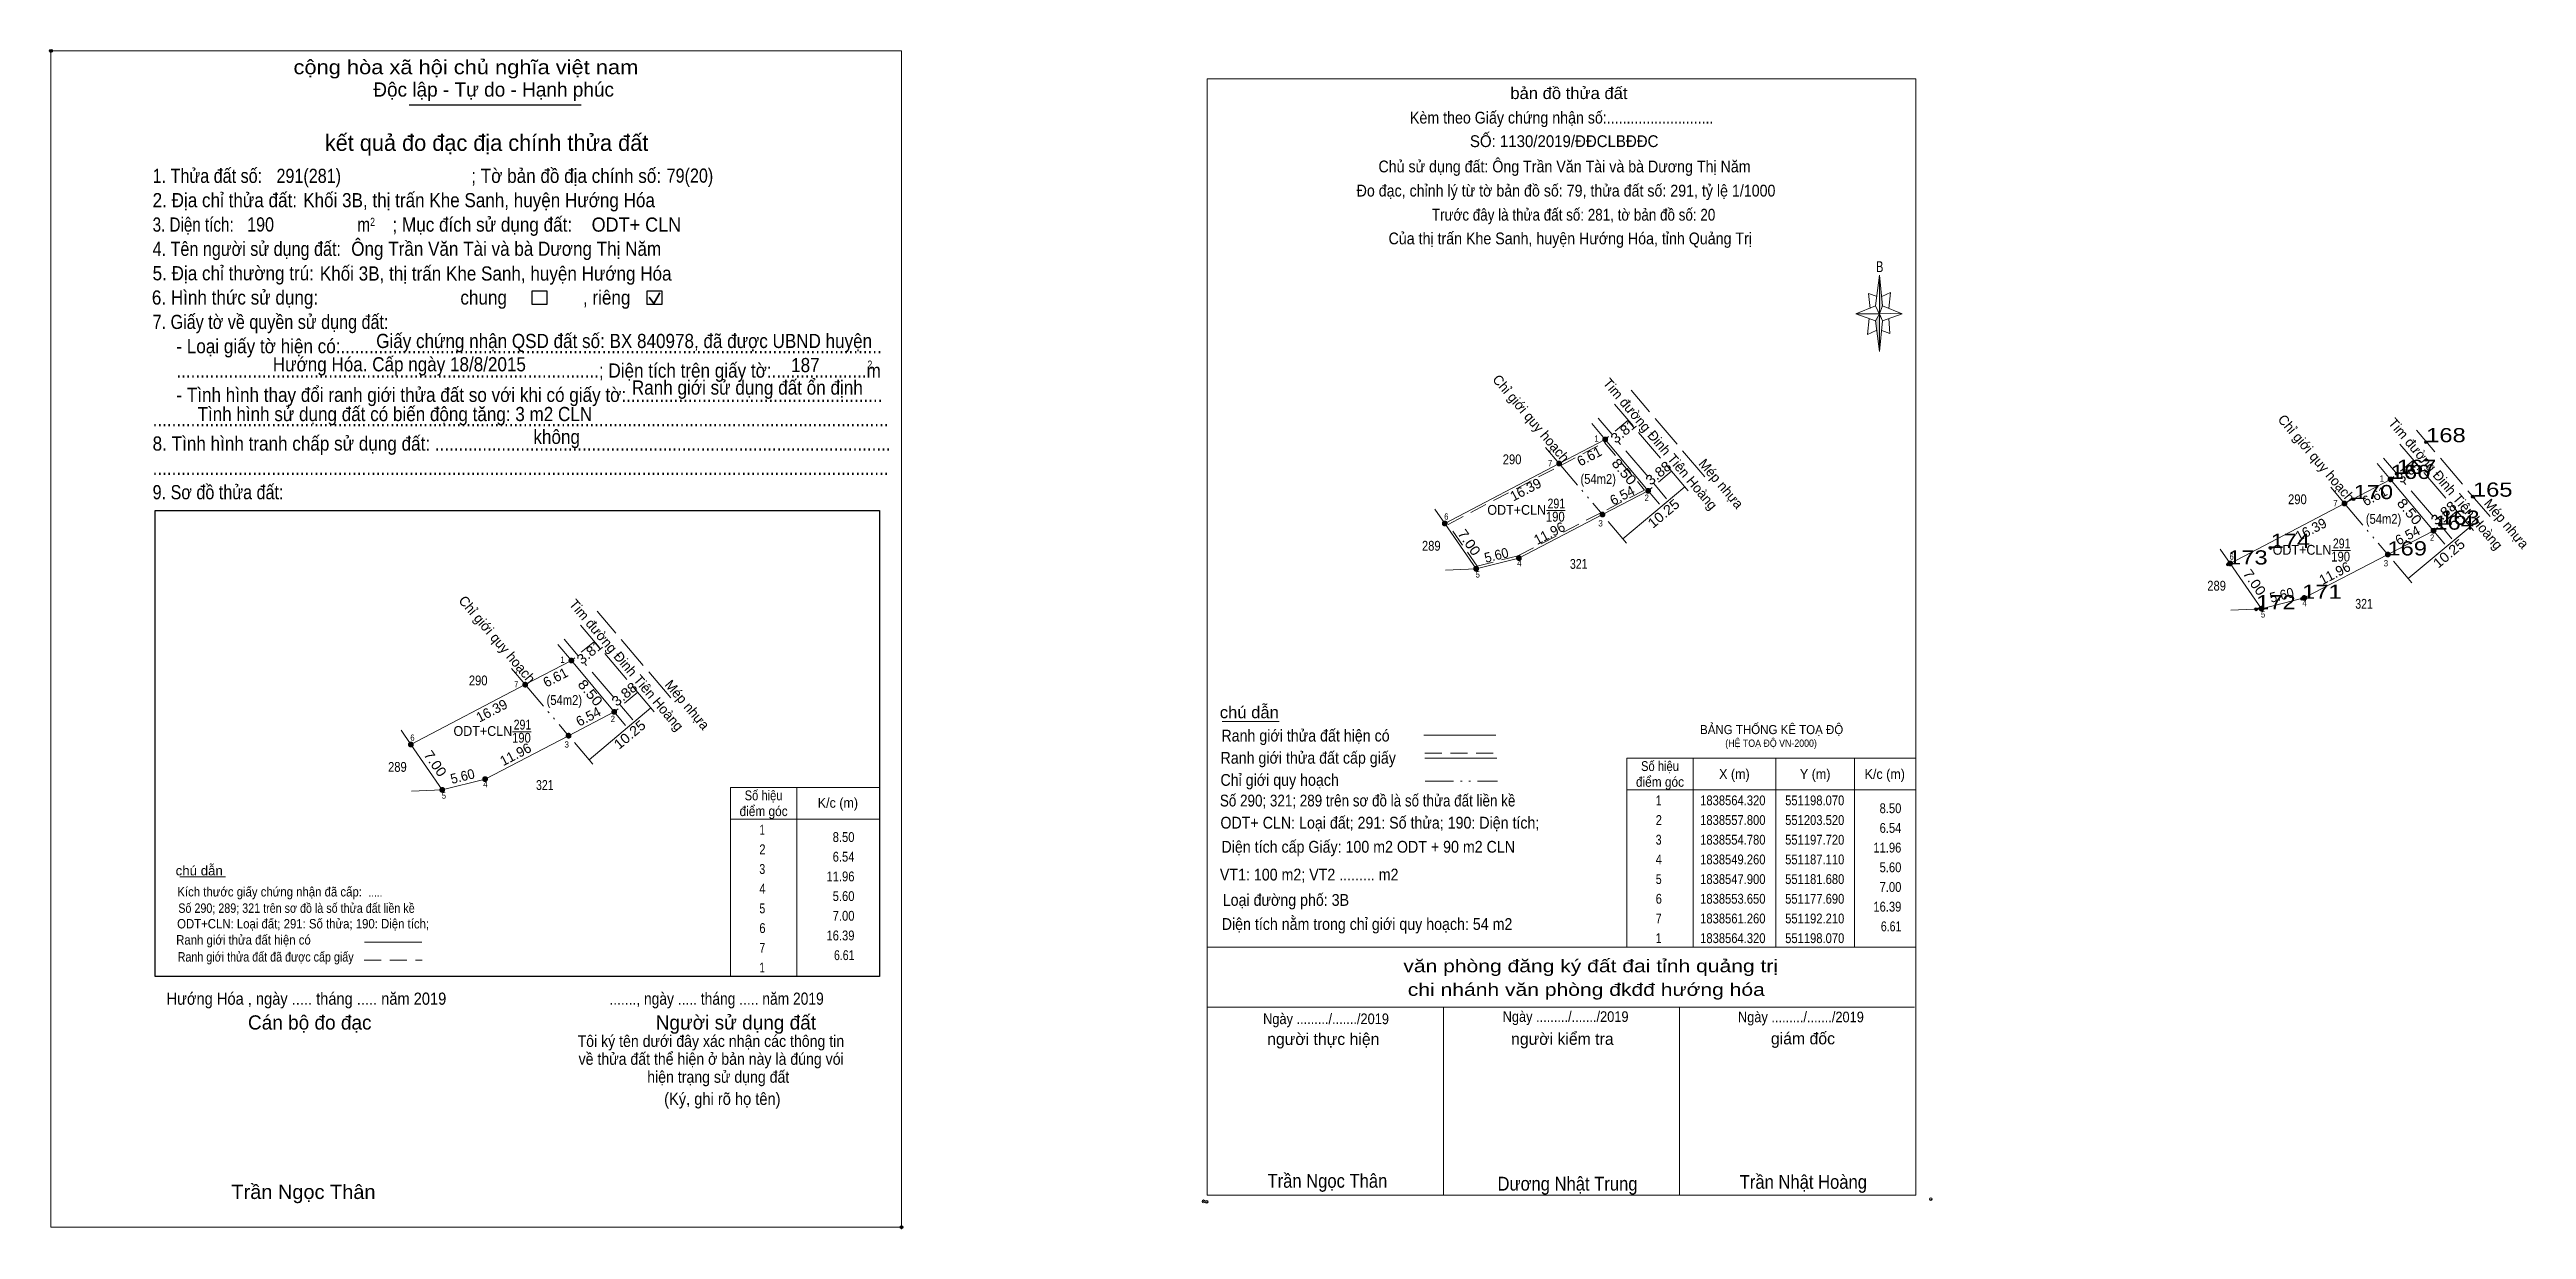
# Model space of a CAD drawing. Header units: metres. Extents: x 549364 to 552414, y 1838225 to 1839951.
# Drawn here: x 550900.8 to 551215.3, y 1838469.1 to 1838618.9 of the extents above; entities that cross this region are included whole.
import ezdxf
from ezdxf.enums import TextEntityAlignment as Align

# ---------------------------------------------------------------- set-up
doc = ezdxf.new("R2010")
doc.units = ezdxf.units.M
doc.header["$LTSCALE"] = 0.72
doc.header["$PDMODE"] = 32
doc.header["$PDSIZE"] = 0.36
for name, pattern in [('DASH_DOUBLE_DOT', [9.2, 5, -1.2, 0.3, -1.2, 0.3, -1.2]), ('LONG_DASHED', [7.5, 6, -1.5]), ('MEDIUM_DASHED', [4.5, 3, -1.5])]:
    doc.linetypes.add(name, pattern=pattern)
for name, color, linetype, lineweight in [('1', 7, 'Continuous', 13), ('10', 7, 'Continuous', 13), ('17', 7, 'Continuous', 13), ('2', 7, 'Continuous', 25), ('5', 7, 'Continuous', 13), ('6', 7, 'Continuous', 13), ('63', 7, 'Continuous', 13)]:
    doc.layers.add(name, color=color, linetype=linetype, lineweight=lineweight)
doc.layers.add('12', color=7, linetype='Continuous')
doc.layers.add('7', color=7, linetype='Continuous')

msp = doc.modelspace()

# ---------------------------------------------------------------- texts
at = {"layer": '1'}
for s, width, p in [('ODT+CLN', 0.95, (551186.83, 1838554.75)), ('291', 0.8, (551191.86, 1838555.56)), ('190', 0.85, (551191.73, 1838553.89))]:
    msp.add_text(s, height=1.25, dxfattribs=dict(at, width=width)).set_placement(p, align=Align.CENTER)
for s, height, width, p in [('BẢNG THỐNG KÊ TOẠ ĐỘ ', 1.15, 0.95, (551110.39, 1838531.97)), ('(HỆ TOẠ ĐỘ VN-2000)', 0.93, 0.9, (551113.59, 1838530.35))]:
    msp.add_text(s, height=height, dxfattribs=dict(at, width=width)).set_placement(p)
at = {"layer": '10'}
for s, rotation, p in [('Chỉ giới quy hoạch', 310.324, (551088.4432, 1838571.6594)), ('Tim đường Đinh Tiên Hoàng', 310.39, (551104.8587, 1838568.415)), ('Chỉ giới quy hoạch', 310.324, (551188.1632, 1838566.5894)), ('Tim đường Đinh Tiên Hoàng', 310.39, (551204.5787, 1838563.345)), ('6.61', 27.573, (551096.6207, 1838566.698)), ('Mép nhựa', 310.39, (551112.583, 1838563.365)), ('16.39', 27.659, (551088.5299, 1838562.4705)), ('6.54', 27.506, (551100.7964, 1838561.73)), ('Mép nhựa', 310.39, (551212.303, 1838558.295)), ('11.96', 27.486, (551091.5515, 1838556.9241)), ('Chỉ giới quy hoạch', 310.324, (550957.1632, 1838543.5794)), ('Tim đường Đinh Tiên Hoàng', 310.39, (550973.5787, 1838540.335)), ('6.61', 27.573, (550965.3407, 1838538.618)), ('Mép nhựa', 310.39, (550981.303, 1838535.285)), ('16.39', 27.659, (550957.2499, 1838534.3905)), ('6.54', 27.506, (550969.5164, 1838533.65)), ('11.96', 27.486, (550960.2715, 1838528.8441))]:
    msp.add_text(s, height=1.25, rotation=rotation, dxfattribs=at).set_placement(p, align=Align.CENTER)
for s, rotation, width, p in [('3.81', 39.883, 1.1, (551101.0642, 1838569.9601)), ('8.50', 309.892, 1.15, (551100.2664, 1838564.9008)), ('3.88', 39.976, 1.1, (551105.4885, 1838564.6428)), ('3.81', 39.883, 1.1, (551200.7842, 1838564.8901)), ('10.25', 40.013, 1.1, (551106.1632, 1838559.5085)), ('7.00', 304.757, 1.1, (551080.5569, 1838555.9613)), ('5.60', 14.061, 0.95, (551084.6832, 1838554.089)), ('10.25', 40.013, 1.1, (551205.8832, 1838554.4385)), ('3.81', 39.883, 1.1, (550969.7842, 1838541.8801)), ('8.50', 309.892, 1.15, (550968.9864, 1838536.8208)), ('3.88', 39.976, 1.1, (550974.2085, 1838536.5628)), ('10.25', 40.013, 1.1, (550974.8832, 1838531.4285)), ('7.00', 304.757, 1.1, (550949.2769, 1838527.8813)), ('5.60', 14.061, 0.95, (550953.4032, 1838526.009))]:
    msp.add_text(s, height=1.25, rotation=rotation, dxfattribs=dict(at, width=width)).set_placement(p, align=Align.CENTER)
for s, width, p in [(' 1', 0.9, (551097.51, 1838569.1)), (' 7', 0.9, (551091.62, 1838565.97)), (' 2', 0.9, (551103.89, 1838561.59)), (' 6', 0.9, (551078.44, 1838559.2)), (' 3', 0.95, (551098.04, 1838558.34)), (' 5', 0.9, (551082.43, 1838551.85)), (' 4', 0.95, (551087.72, 1838553.28)), (' 1', 0.9, (550966.23, 1838541.02)), (' 7', 0.9, (550960.34, 1838537.89)), (' 2', 0.9, (550972.61, 1838533.51)), (' 6', 0.9, (550947.16, 1838531.12)), (' 3', 0.95, (550966.76, 1838530.26)), (' 5', 0.9, (550951.15, 1838523.77)), (' 4', 0.95, (550956.44, 1838525.2))]:
    msp.add_text(s, height=0.8, dxfattribs=dict(at, width=width)).set_placement(p, align=Align.RIGHT)
for s, width, p in [('290', 0.85, (551086.52, 1838566.24)), ('(54m2)', 0.85, (551097.455, 1838563.75)), ('291', 0.8, (551092.14, 1838560.63)), ('290', 0.85, (551186.24, 1838561.17)), ('ODT+CLN', 0.95, (551087.11, 1838559.82)), ('190', 0.85, (551092.01, 1838558.96)), ('(54m2)', 0.85, (551197.175, 1838558.68)), ('289', 0.85, (551076.26, 1838555.26)), ('321', 0.8, (551094.98, 1838552.96)), ('289', 0.85, (551175.98, 1838550.19)), ('321', 0.8, (551194.7, 1838547.89)), ('290', 0.85, (550955.24, 1838538.16)), ('(54m2)', 0.85, (550966.175, 1838535.67)), ('291', 0.8, (550960.86, 1838532.55)), ('ODT+CLN', 0.95, (550955.83, 1838531.74)), ('190', 0.85, (550960.73, 1838530.88)), ('289', 0.85, (550944.98, 1838527.18)), ('321', 0.8, (550963.7, 1838524.88))]:
    msp.add_text(s, height=1.25, dxfattribs=dict(at, width=width)).set_placement(p, align=Align.CENTER)
at = {"layer": '12', "width": 1.25}
for s, p in [('168', (551202.59, 1838569.04)), ('166', (551198.09, 1838564.37)), ('167', (551198.86, 1838565.02)), ('170', (551193.37, 1838561.81)), ('165', (551208.53, 1838562.12)), ('164', (551203.63, 1838557.93)), ('163', (551204.36, 1838558.56)), ('174', (551182.83, 1838555.61)), ('169', (551197.67, 1838554.66)), ('173', (551177.44, 1838553.51)), ('172', (551181, 1838547.82)), ('171', (551186.84, 1838549.15))]:
    msp.add_text(s, height=1.8, dxfattribs=at).set_placement(p)
at = {"layer": '2'}
for s, height, width, p in [('cộng hòa xã hội chủ nghĩa việt nam', 1.803, 1.15, (550931.79, 1838615.78)), ('1. Thửa đất số:', 1.803, 0.85, (550913.9, 1838601.97)), ('291(281)', 1.8, 0.85, (550929.63, 1838601.97)), ('; Tờ bản đồ địa chính số:', 1.803, 0.9, (550954.36, 1838601.97)), ('79(20)', 1.8, 0.85, (550979.17, 1838602)), ('2. Địa chỉ thửa đất:', 1.803, 0.9, (550913.9, 1838598.88)), ('Khối 3B, thị trấn Khe Sanh, huyện Hướng Hóa', 1.8, 0.9, (550933.02, 1838598.88)), ('3. Diện tích:', 1.803, 0.8, (550913.9, 1838595.78)), ('190', 1.8, 0.85, (550925.9, 1838595.8)), ('m', 1.803, 0.8, (550939.9, 1838595.78)), ('2', 1.03, 0.8, (550941.52, 1838596.51)), ('; Mục đích sử dụng đất:', 1.803, 0.9, (550944.36, 1838595.78)), ('ODT+ CLN', 1.8, 0.95, (550969.64, 1838595.78)), ('4. Tên người sử dụng đất:', 1.803, 0.85, (550913.9, 1838592.7)), ('Ông Trần Văn Tài và bà Dương Thị Năm', 1.8, 0.9, (550939.12, 1838592.71)), ('5. Địa chỉ thường trú:', 1.803, 0.9, (550913.9, 1838589.6)), ('Khối 3B, thị trấn Khe Sanh, huyện Hướng Hóa', 1.8, 0.9, (550935.13, 1838589.57)), ('6. Hình thức sử dụng:', 1.803, 0.9, (550913.8, 1838586.52)), ('chung                , riêng', 1.803, 0.9, (550952.98, 1838586.52)), ('7. Giấy tờ về quyền sử dụng đất:', 1.803, 0.85, (550913.9, 1838583.42)), ('     - Loại giấy tờ hiện có:..................................................................................................................', 1.803, 0.9, (550913.9, 1838580.34)), ('Giấy chứng nhận QSD đất số: BX 840978, đã được UBND huyện', 1.8, 0.9, (550942.29, 1838581)), ('     .........................................................................................; Diện tích trên giấy tờ:....................m', 1.803, 0.9, (550913.9, 1838577.24)), ('Hướng Hóa. Cấp ngày 18/8/2015', 1.8, 0.9, (550929.16, 1838578.04)), ('187', 1.8, 0.9, (550994.98, 1838577.94)), ('2', 1.03, 0.8, (551004.67, 1838578.38)), ('     - Tình hình thay đổi ranh giới thửa đất so với khi có giấy tờ:......................................................', 1.803, 0.9, (550913.9, 1838574.16)), ('Ranh giới sử dụng đất ổn định', 1.805, 0.9, (550974.75, 1838575.08)), ('...........................................................................................................................................................', 1.803, 0.9, (550913.9, 1838571.06)), ('Tình hình sử dụng đất có biến động tăng: 3 m2 CLN', 1.8, 0.9, (550919.6, 1838571.72)), ('8. Tình hình tranh chấp sử dụng đất: ................................................................................................', 1.803, 0.9, (550913.9, 1838567.97)), ('không', 1.803, 0.9, (550962.25, 1838568.82)), ('...........................................................................................................................................................', 1.803, 0.9, (550913.9, 1838564.88)), ('9. Sơ đồ thửa đất:', 1.803, 0.85, (550913.9, 1838561.79)), ('Hướng Hóa , ngày ..... tháng ..... năm 2019', 1.544, 0.9, (550915.67, 1838497.6)), ('......., ngày ..... tháng ..... năm 2019', 1.544, 0.85, (550971.9, 1838497.6)), ('(Ký, ghi rõ họ tên)', 1.545, 0.9, (550978.85, 1838484.88)), ('Trần Ngọc Thân', 1.804, 1.05, (550923.9, 1838472.93))]:
    msp.add_text(s, height=height, dxfattribs=dict(at, width=width)).set_placement(p)
for s, p in [('Độc lập - Tự do - Hạnh phúc', (550941.92, 1838612.93)), ('Cán bộ đo đạc', (550926.01, 1838494.45)), ('Người sử dụng đất', (550977.78, 1838494.45))]:
    msp.add_text(s, height=1.803, dxfattribs=at).set_placement(p)
for s, height, p in [('kết quả đo đạc địa chính thửa đất', 2.061, (550956.305, 1838606.04)), ('.', 0.5152, (551008.9949, 1838469.06))]:
    msp.add_text(s, height=height, dxfattribs=at).set_placement(p, align=Align.CENTER)
for s, height, width, p in [('.....', 1, 0.95, (550942.195, 1838511.32)), ('Tôi ký tên dưới đây xác nhận các thông tin', 1.489, 0.9, (550984.785, 1838492.24)), ('về thửa đất thể hiện ở bản này là đúng vói', 1.489, 0.9, (550984.82, 1838489.97)), ('hiện trạng sử dụng đất', 1.489, 0.9, (550985.72, 1838487.69))]:
    msp.add_text(s, height=height, dxfattribs=dict(at, width=width)).set_placement(p, align=Align.CENTER)
at = {"layer": '5'}
for s, height, width, p in [('bản đồ thửa đất', 1.5, 1.05, (551093.74, 1838612.62)), ('Kèm theo Giấy chứng nhận số:...........................', 1.5, 0.9, (551092.82, 1838609.51)), ('SỐ: 1130/2019/ĐĐCLBĐĐC', 1.5, 0.95, (551093.135, 1838606.52)), ('Chủ sử dụng đất: Ông Trần Văn Tài và bà Dương Thị Năm', 1.5, 0.9, (551093.18, 1838603.31)), ('Đo đạc, chỉnh lý từ tờ bản đồ số: 79, thửa đất số: 291, tỷ lệ 1/1000 ', 1.5, 0.9, (551093.62, 1838600.24)), ('Trước đây là thửa đất số: 281, tờ bản đồ số: 20', 1.5, 0.85, (551094.33, 1838597.18)), ('Của thị trấn Khe Sanh, huyện Hướng Hóa, tỉnh Quảng Trị', 1.5, 0.9, (551093.91, 1838594.17)), ('B', 1.378, 0.75, (551133.205, 1838590.64)), ('văn phòng đăng ký đất đai tỉnh quảng trị', 1.6, 1.25, (551096.5, 1838501.73)), ('chi nhánh văn phòng đkđđ hướng hóa', 1.6, 1.25, (551095.945, 1838498.73)), ('Ngày ........./......./2019', 1.35, 0.9, (551062.895, 1838495.14)), ('Ngày ........./......./2019', 1.35, 0.9, (551093.315, 1838495.42)), ('Ngày ........./......./2019', 1.35, 0.9, (551123.195, 1838495.37)), ('Trần Ngọc Thân', 1.75, 0.9, (551063.07, 1838474.36)), ('Dương Nhật Trung', 1.75, 0.9, (551093.56, 1838474)), ('Trần Nhật Hoàng', 1.75, 0.9, (551123.505, 1838474.23))]:
    msp.add_text(s, height=height, dxfattribs=dict(at, width=width)).set_placement(p, align=Align.CENTER)
for s, p in [('người thực hiện', (551062.55, 1838492.49)), ('người kiểm tra', (551092.905, 1838492.51)), ('giám đốc', (551123.455, 1838492.57))]:
    msp.add_text(s, height=1.5, dxfattribs=at).set_placement(p, align=Align.CENTER)
at = {"layer": '6'}
for s, height, width, p in [('chú dẫn', 1.5, 1.05, (551049.41, 1838533.99)), ('Ranh giới thửa đất hiện có ', 1.5, 0.9, (551049.61, 1838531.03)), ('Ranh giới thửa đất cấp giấy', 1.5, 0.9, (551049.5, 1838528.21)), ('Số 290; 321; 289 trên sơ đồ là số thửa đất liền kề', 1.5, 0.85, (551049.42, 1838522.78)), ('Chỉ giới quy hoạch', 1.5, 0.9, (551049.49, 1838525.4)), ('ODT+ CLN: Loại đất; 291: Số thửa; 190: Diện tích;', 1.5, 0.9, (551049.49, 1838519.97)), ('Diện tích cấp Giấy: 100 m2 ODT + 90 m2 CLN', 1.5, 0.9, (551049.62, 1838516.91)), ('chú dẫn', 1.2, 1.05, (550916.82, 1838514.03)), ('VT1: 100 m2; VT2 ......... m2', 1.5, 0.9, (551049.42, 1838513.38)), ('Kích thước giấy chứng nhận đã cấp:', 1.2, 0.9, (550917.04, 1838511.35)), ('Loại đường phố: 3B', 1.5, 0.9, (551049.78, 1838510.16)), ('ODT+CLN: Loại đất; 291: Số thửa; 190: Diện tích;', 1.2, 0.9, (550917.01, 1838507.29)), ('Số 290; 289; 321 trên sơ đồ là số thửa đất liền kề', 1.2, 0.85, (550917.16, 1838509.27)), ('Diện tích nằm trong chỉ giới quy hoạch: 54 m2', 1.5, 0.9, (551049.65, 1838507.1)), ('Ranh giới thửa đất hiện có ', 1.2, 0.9, (550916.89, 1838505.24)), ('Ranh giới thửa đất đã được cấp giấy', 1.2, 0.85, (550917.08, 1838503.08))]:
    msp.add_text(s, height=height, dxfattribs=dict(at, width=width)).set_placement(p)
at = {"layer": '63'}
for s, rotation, p in [('6.61', 27.573, (551196.3407, 1838561.628)), ('16.39', 27.659, (551188.2499, 1838557.4005)), ('6.54', 27.506, (551200.5164, 1838556.66)), ('11.96', 27.486, (551191.2715, 1838551.8541))]:
    msp.add_text(s, height=1.25, rotation=rotation, dxfattribs=at).set_placement(p, align=Align.CENTER)
for s, height, width, p in [(' 1', 0.8, 0.9, (551197.23, 1838564.03)), (' 7', 0.8, 0.9, (551191.34, 1838560.9)), (' 2', 0.8, 0.9, (551203.61, 1838556.52)), (' 6', 0.8, 0.9, (551178.16, 1838554.13)), (' 3', 0.8, 0.95, (551197.76, 1838553.27)), (' 5', 0.8, 0.9, (551182.15, 1838546.78)), (' 4', 0.8, 0.95, (551187.44, 1838548.21)), ('8.50', 1.25, 0.85, (551135.95, 1838521.93)), ('8.50', 1.25, 0.85, (551003.02, 1838518.27)), ('11.96', 1.25, 0.85, (551135.95, 1838516.93)), ('6.54', 1.25, 0.85, (551135.95, 1838519.43)), ('6.54', 1.25, 0.85, (551003.02, 1838515.77)), ('5.60', 1.25, 0.85, (551135.95, 1838514.43)), ('11.96', 1.25, 0.85, (551003.02, 1838513.27)), ('5.60', 1.25, 0.85, (551003.02, 1838510.77)), ('7.00', 1.25, 0.85, (551135.95, 1838511.93)), ('7.00', 1.25, 0.85, (551003.02, 1838508.27)), ('16.39', 1.25, 0.85, (551135.95, 1838509.43)), ('16.39', 1.25, 0.85, (551003.02, 1838505.77)), ('6.61', 1.25, 0.8, (551135.95, 1838506.93)), ('6.61', 1.25, 0.8, (551003.02, 1838503.27))]:
    msp.add_text(s, height=height, dxfattribs=dict(at, width=width)).set_placement(p, align=Align.RIGHT)
for s, rotation, width, p in [('8.50', 309.892, 1.15, (551199.9864, 1838559.8308)), ('3.88', 39.976, 1.1, (551205.2085, 1838559.5728)), ('7.00', 304.757, 1.1, (551180.2769, 1838550.8913)), ('5.60', 14.061, 0.95, (551184.4032, 1838549.019))]:
    msp.add_text(s, height=1.25, rotation=rotation, dxfattribs=dict(at, width=width)).set_placement(p, align=Align.CENTER)
for s, width, p in [('Số hiệu', 0.85, (551105.3, 1838527.28)), ('X (m)', 0.95, (551114.75, 1838526.28)), ('Y (m)', 0.95, (551125.005, 1838526.28)), ('K/c (m)', 0.95, (551133.845, 1838526.28)), ('Số hiệu', 0.85, (550991.48, 1838523.56)), ('điểm góc', 0.9, (551105.3, 1838525.28)), (' 1', 0.75, (551104.95, 1838522.93)), ('1838564.320', 0.85, (551114.55, 1838522.93)), ('551198.070', 0.85, (551124.95, 1838522.93)), ('điểm góc', 0.9, (550991.48, 1838521.56)), ('K/c (m)', 0.95, (551000.915, 1838522.62)), (' 2', 0.85, (551104.955, 1838520.43)), ('1838557.800', 0.85, (551114.55, 1838520.43)), ('551203.520', 0.85, (551124.95, 1838520.43)), (' 2', 0.85, (550991.135, 1838516.71)), (' 1', 0.75, (550991.13, 1838519.21)), (' 3', 0.8, (551104.945, 1838517.93)), ('1838554.780', 0.85, (551114.55, 1838517.93)), ('551197.720', 0.85, (551124.95, 1838517.93)), (' 3', 0.8, (550991.125, 1838514.21)), (' 4', 0.85, (551104.95, 1838515.43)), ('1838549.260', 0.85, (551114.55, 1838515.43)), ('551187.110', 0.85, (551124.95, 1838515.43)), (' 4', 0.85, (550991.13, 1838511.71)), (' 5', 0.8, (551104.955, 1838512.93)), (' 6', 0.85, (551104.955, 1838510.43)), ('1838547.900', 0.85, (551114.55, 1838512.93)), ('1838553.650', 0.85, (551114.55, 1838510.43)), ('551181.680', 0.85, (551124.95, 1838512.93)), ('551177.690', 0.85, (551124.95, 1838510.43)), (' 5', 0.8, (550991.135, 1838509.21)), (' 7', 0.8, (551104.955, 1838507.93)), ('1838561.260', 0.85, (551114.55, 1838507.93)), ('551192.210', 0.85, (551124.95, 1838507.93)), (' 6', 0.85, (550991.135, 1838506.71)), (' 7', 0.8, (550991.135, 1838504.21)), (' 1', 0.75, (551104.95, 1838505.43)), ('1838564.320', 0.85, (551114.55, 1838505.43)), ('551198.070', 0.85, (551124.95, 1838505.43)), (' 1', 0.75, (550991.13, 1838501.71))]:
    msp.add_text(s, height=1.25, dxfattribs=dict(at, width=width)).set_placement(p, align=Align.CENTER)

# ---------------------------------------------------------------- hatches: boundary and pattern name
at = {"layer": '10'}
for points in [[(551098.65, 1838569.39, 1), (551098.05, 1838569.39, 1)], [(551092.79, 1838566.33, 1), (551092.19, 1838566.33, 1)], [(551104.1, 1838562.87, 1), (551103.5, 1838562.87, 1)], [(551198.37, 1838564.32, 1), (551197.77, 1838564.32, 1)], [(551078.27, 1838558.72, 1), (551077.67, 1838558.72, 1)], [(551098.3, 1838559.85, 1), (551097.7, 1838559.85, 1)], [(551192.51, 1838561.26, 1), (551191.91, 1838561.26, 1)], [(551203.82, 1838557.8, 1), (551203.22, 1838557.8, 1)], [(551082.26, 1838552.97, 1), (551081.66, 1838552.97, 1)], [(551087.69, 1838554.33, 1), (551087.09, 1838554.33, 1)], [(551177.99, 1838553.65, 1), (551177.39, 1838553.65, 1)], [(551198.02, 1838554.78, 1), (551197.42, 1838554.78, 1)], [(551187.41, 1838549.26, 1), (551186.81, 1838549.26, 1)], [(551181.98, 1838547.9, 1), (551181.38, 1838547.9, 1)], [(550967.37, 1838541.31, 1), (550966.77, 1838541.31, 1)], [(550961.51, 1838538.25, 1), (550960.91, 1838538.25, 1)], [(550972.82, 1838534.79, 1), (550972.22, 1838534.79, 1)], [(550946.99, 1838530.64, 1), (550946.39, 1838530.64, 1)], [(550967.02, 1838531.77, 1), (550966.42, 1838531.77, 1)], [(550950.98, 1838524.89, 1), (550950.38, 1838524.89, 1)], [(550956.41, 1838526.25, 1), (550955.81, 1838526.25, 1)]]:
    msp.add_hatch(color=256, dxfattribs=at).paths.add_polyline_path(points)
at = {"layer": '5'}
for points in [[(551133.17, 1838590.24), (551133.57, 1838586.34), (551133.17, 1838585.34)], [(551133.17, 1838585.34), (551133.17, 1838580.54), (551132.67, 1838584.44)]]:
    msp.add_hatch(color=256, dxfattribs=at).paths.add_polyline_path(points)

# ---------------------------------------------------------------- linework, layer by layer
at = {"layer": '1'}
msp.add_lwpolyline([(551198.07, 1838564.32), (551203.52, 1838557.8), (551197.72, 1838554.78), (551187.11, 1838549.26), (551181.68, 1838547.9), (551177.69, 1838553.65), (551192.21, 1838561.26)], close=True, dxfattribs=at)
at = {"layer": '10', "linetype": 'LONG_DASHED'}
for p, q in [((551110.98, 1838564.66), (551101.63, 1838575.65)), ((551099.22, 1838570), (551097.44, 1838572.09)), ((551108.88, 1838562.88), (551099.53, 1838573.87)), ((551103.78, 1838564.64), (551100.04, 1838569.03)), ((551208.6, 1838557.81), (551199.25, 1838568.8)), ((551210.7, 1838559.59), (551201.35, 1838570.58)), ((551198.94, 1838564.93), (551197.16, 1838567.02)), ((551106.14, 1838561.86), (551104.5, 1838563.79)), ((551203.5, 1838559.57), (551199.76, 1838563.96)), ((551205.86, 1838556.79), (551204.22, 1838558.72)), ((550979.7, 1838536.58), (550970.35, 1838547.57)), ((550967.94, 1838541.92), (550966.16, 1838544.01)), ((550977.6, 1838534.8), (550968.25, 1838545.79)), ((550972.5, 1838536.56), (550968.76, 1838540.95)), ((550974.86, 1838533.78), (550973.22, 1838535.71))]:
    msp.add_line(p, q, dxfattribs=at)
at = {"layer": '10'}
for p, q in [((551096.65, 1838571.42), (551098.35, 1838569.39)), ((551098.35, 1838569.39), (551103.8, 1838562.87)), ((551196.37, 1838566.35), (551198.07, 1838564.32)), ((551108.45, 1838563.38), (551100.6, 1838556.79)), ((551103.8, 1838562.87), (551105.23, 1838561.16)), ((551198.07, 1838564.32), (551203.52, 1838557.8)), ((551076.72, 1838560.53), (551077.97, 1838558.72)), ((551077.97, 1838558.72), (551081.96, 1838552.97)), ((551090.88, 1838560.36), (551093.26, 1838560.36)), ((551208.17, 1838558.31), (551200.32, 1838551.72)), ((551203.52, 1838557.8), (551204.95, 1838556.09)), ((551078.05, 1838552.8), (551081.96, 1838552.97)), ((551087.39, 1838554.33), (551081.96, 1838552.97)), ((551176.44, 1838555.46), (551177.69, 1838553.65)), ((551177.69, 1838553.65), (551181.68, 1838547.9)), ((551187.11, 1838549.26), (551181.68, 1838547.9)), ((551177.77, 1838547.73), (551181.68, 1838547.9)), ((550965.37, 1838543.34), (550967.07, 1838541.31)), ((550967.07, 1838541.31), (550972.52, 1838534.79)), ((550977.17, 1838535.3), (550969.32, 1838528.71)), ((550972.52, 1838534.79), (550973.95, 1838533.08)), ((550945.44, 1838532.45), (550946.69, 1838530.64)), ((550946.69, 1838530.64), (550950.68, 1838524.89)), ((550959.6, 1838532.28), (550961.98, 1838532.28)), ((550946.77, 1838524.72), (550950.68, 1838524.89)), ((550956.11, 1838526.25), (550950.68, 1838524.89))]:
    msp.add_line(p, q, dxfattribs=at)
at = {"layer": '10', "linetype": 'MEDIUM_DASHED'}
for p, q in [((551101.27, 1838571.83), (551098.35, 1838569.39)), ((551106.77, 1838565.36), (551103.8, 1838562.87)), ((551200.99, 1838566.76), (551198.07, 1838564.32)), ((551206.49, 1838560.29), (551203.52, 1838557.8)), ((550969.99, 1838543.75), (550967.07, 1838541.31)), ((550975.49, 1838537.28), (550972.52, 1838534.79))]:
    msp.add_line(p, q, dxfattribs=at)
at = {"layer": '10', "linetype": 'DASH_DOUBLE_DOT'}
for p, q in [((551092.49, 1838566.33), (551090.75, 1838568.38)), ((551092.49, 1838566.33), (551098, 1838559.85)), ((551192.21, 1838561.26), (551190.47, 1838563.31)), ((551101.07, 1838556.24), (551098, 1838559.85)), ((551192.21, 1838561.26), (551197.72, 1838554.78)), ((551200.79, 1838551.17), (551197.72, 1838554.78)), ((550961.21, 1838538.25), (550959.47, 1838540.3)), ((550961.21, 1838538.25), (550966.72, 1838531.77)), ((550969.79, 1838528.16), (550966.72, 1838531.77))]:
    msp.add_line(p, q, dxfattribs=at)
at = {"layer": '10'}
for points in [[(551077.97, 1838558.72), (551092.49, 1838566.33), (551098.35, 1838569.39)], [(551087.39, 1838554.33), (551098, 1838559.85), (551103.8, 1838562.87)], [(551177.69, 1838553.65), (551192.21, 1838561.26), (551198.07, 1838564.32)], [(551187.11, 1838549.26), (551197.72, 1838554.78), (551203.52, 1838557.8)], [(550946.69, 1838530.64), (550961.21, 1838538.25), (550967.07, 1838541.31)], [(550956.11, 1838526.25), (550966.72, 1838531.77), (550972.52, 1838534.79)]]:
    msp.add_lwpolyline(points, dxfattribs=at)
for points in [[(551098.35, 1838569.39), (551103.8, 1838562.87), (551098, 1838559.85), (551087.39, 1838554.33), (551081.96, 1838552.97), (551077.97, 1838558.72), (551092.49, 1838566.33)], [(550967.07, 1838541.31), (550972.52, 1838534.79), (550966.72, 1838531.77), (550956.11, 1838526.25), (550950.68, 1838524.89), (550946.69, 1838530.64), (550961.21, 1838538.25)]]:
    msp.add_lwpolyline(points, close=True, dxfattribs=at)
at = {"layer": '10', "linetype": 'MEDIUM_DASHED'}
msp.add_lwpolyline([(551098.27, 1838569.01), (551103.33, 1838562.96), (551097.86, 1838560.12), (551087.28, 1838554.61), (551082.09, 1838553.31), (551078.41, 1838558.61), (551092.63, 1838566.06)], close=True, dxfattribs=at)
at = {"layer": '10', "linetype": 'DASH_DOUBLE_DOT'}
for centre in [(551098.35, 1838569.39), (551092.49, 1838566.33), (551103.8, 1838562.87), (551198.07, 1838564.32), (551077.97, 1838558.72), (551098, 1838559.85), (551192.21, 1838561.26), (551203.52, 1838557.8), (551081.96, 1838552.97), (551087.39, 1838554.33), (551177.69, 1838553.65), (551197.72, 1838554.78), (551187.11, 1838549.26), (551181.68, 1838547.9), (550967.07, 1838541.31), (550961.21, 1838538.25), (550972.52, 1838534.79), (550946.69, 1838530.64), (550966.72, 1838531.77), (550950.68, 1838524.89), (550956.11, 1838526.25)]:
    msp.add_circle(centre, 0.3, dxfattribs=at)
at = {"layer": '17'}
for p, q in [((551049.72, 1838533.58), (551056.96, 1838533.58)), ((550917.35, 1838513.85), (550923.14, 1838513.85))]:
    msp.add_line(p, q, dxfattribs=at)
at = {"layer": '2'}
for p, q in [((550946.48, 1838611.88), (550968.32, 1838611.88)), ((550914.24, 1838560.36), (551006.18, 1838560.36)), ((551006.18, 1838560.36), (551006.18, 1838501.18))]:
    msp.add_line(p, q, dxfattribs=at)
at = {"layer": '2', "lineweight": 35}
for p, q in [((550976.95, 1838587.46), (550977.56, 1838586.66)), ((550977.56, 1838586.66), (550978.31, 1838588))]:
    msp.add_line(p, q, dxfattribs=at)
at = {"layer": '2', "lineweight": 13}
msp.add_lwpolyline([(550900.99, 1838618.73), (551009, 1838618.73), (551009, 1838469.34), (550900.99, 1838469.34)], close=True, dxfattribs=at)
at = {"layer": '2'}
for points in [[(550962.11, 1838588.26), (550963.97, 1838588.26), (550963.97, 1838586.53), (550962.11, 1838586.53)], [(550976.7, 1838588.26), (550978.56, 1838588.26), (550978.56, 1838586.53), (550976.7, 1838586.53)]]:
    msp.add_lwpolyline(points, close=True, dxfattribs=at)
msp.add_lwpolyline([(551006.18, 1838501.18), (550914.24, 1838501.18), (550914.24, 1838560.36)], dxfattribs=at)
for p in [(550900.99, 1838618.73), (551009, 1838469.34)]:
    msp.add_point(p, dxfattribs=at)
at = {"layer": '5'}
for p, q in [((551132.67, 1838586.34), (551133.17, 1838590.24)), ((551132.67, 1838584.44), (551130.17, 1838585.34)), ((551133.57, 1838584.44), (551133.17, 1838580.54)), ((551133.57, 1838586.34), (551136.07, 1838585.34)), ((551134.37, 1838584.74), (551134.47, 1838582.84)), ((551134.47, 1838582.84), (551133.47, 1838583.24)), ((551047.8, 1838504.9), (551137.8, 1838504.9)), ((551047.8, 1838497.3), (551137.6, 1838497.3)), ((551047.8, 1838497.3), (551137.6, 1838497.3)), ((551047.8, 1838497.3), (551137.6, 1838497.3)), ((551077.8, 1838473.4), (551077.8, 1838497.3)), ((551107.8, 1838473.4), (551107.8, 1838497.3))]:
    msp.add_line(p, q, dxfattribs=at)
for points in [[(551047.8, 1838615.2), (551137.8, 1838615.2), (551137.8, 1838473.4), (551047.8, 1838473.4)], [(551133.17, 1838590.24), (551133.57, 1838586.34), (551133.17, 1838585.34)], [(551133.17, 1838585.34), (551130.17, 1838585.34), (551132.67, 1838586.34), (551133.57, 1838584.44), (551136.07, 1838585.34), (551133.17, 1838585.44)], [(551133.17, 1838585.34), (551133.17, 1838580.54), (551132.67, 1838584.44)]]:
    msp.add_lwpolyline(points, close=True, dxfattribs=at)
for points in [[(551132.87, 1838587.54), (551131.77, 1838587.94), (551131.97, 1838586.04)], [(551133.47, 1838587.54), (551134.57, 1838588.04), (551134.37, 1838586.04)], [(551133.17, 1838585.34), (551132.67, 1838586.34), (551130.17, 1838585.34)], [(551131.87, 1838584.74), (551131.67, 1838582.74), (551132.77, 1838583.24)], [(551133.17, 1838585.34), (551133.57, 1838584.44), (551136.07, 1838585.34)], [(551137.8, 1838473.4), (551047.8, 1838473.4), (551047.8, 1838497.3)]]:
    msp.add_lwpolyline(points, dxfattribs=at)
for p in [(551047.33, 1838472.63), (551047.73, 1838472.56)]:
    msp.add_point(p, dxfattribs=at)
at = {"layer": '6'}
for p, q in [((551075.32, 1838531.84), (551084.46, 1838531.84)), ((551075.46, 1838528.91), (551084.6, 1838528.91)), ((550940.8, 1838505.53), (550948.1, 1838505.53))]:
    msp.add_line(p, q, dxfattribs=at)
at = {"layer": '6', "linetype": 'MEDIUM_DASHED'}
for p, q in [((551075.46, 1838529.53), (551084.66, 1838529.53)), ((550940.78, 1838503.28), (550948.14, 1838503.28))]:
    msp.add_line(p, q, dxfattribs=at)
at = {"layer": '6'}
msp.add_point((551139.7, 1838472.9), dxfattribs=at)
at = {"layer": '63'}
for p, q in [((551190.6, 1838555.29), (551192.98, 1838555.29)), ((551109.5, 1838528.9), (551109.5, 1838504.9)), ((551120, 1838528.9), (551120, 1838504.9)), ((551130, 1838528.9), (551130, 1838504.9)), ((550995.68, 1838525.18), (550995.68, 1838501.18)), ((551006.18, 1838525.18), (551006.18, 1838501.18)), ((551101.1, 1838524.9), (551137.8, 1838524.9)), ((550987.28, 1838521.18), (551006.18, 1838521.18))]:
    msp.add_line(p, q, dxfattribs=at)
at = {"layer": '63', "linetype": 'DASH_DOUBLE_DOT'}
msp.add_line((551075.49, 1838525.99), (551084.69, 1838525.99), dxfattribs=at)
at = {"layer": '63'}
msp.add_lwpolyline([(551101.1, 1838528.9), (551137.8, 1838528.9), (551137.8, 1838504.9), (551101.1, 1838504.9)], close=True, dxfattribs=at)
msp.add_lwpolyline([(551006.18, 1838501.18), (550987.28, 1838501.18), (550987.28, 1838525.18), (551006.18, 1838525.18)], dxfattribs=at)
at = {"layer": '7'}
for p in [(551202.59, 1838569.04), (551198.86, 1838565.02), (551193.37, 1838561.81), (551198.09, 1838564.37), (551208.53, 1838562.12), (551204.36, 1838558.56), (551182.83, 1838555.61), (551203.63, 1838557.93), (551177.44, 1838553.51), (551197.67, 1838554.66), (551186.84, 1838549.15), (551181, 1838547.82)]:
    msp.add_point(p, dxfattribs=at)

msp.set_redraw_order([(e.dxf.handle, doc.entitydb.next_handle()) for e in msp.query("TEXT MTEXT ATTDEF DIMENSION ARC_DIMENSION")])  # texts and dimensions are drawn at this point

doc.saveas('drawing.dxf')
